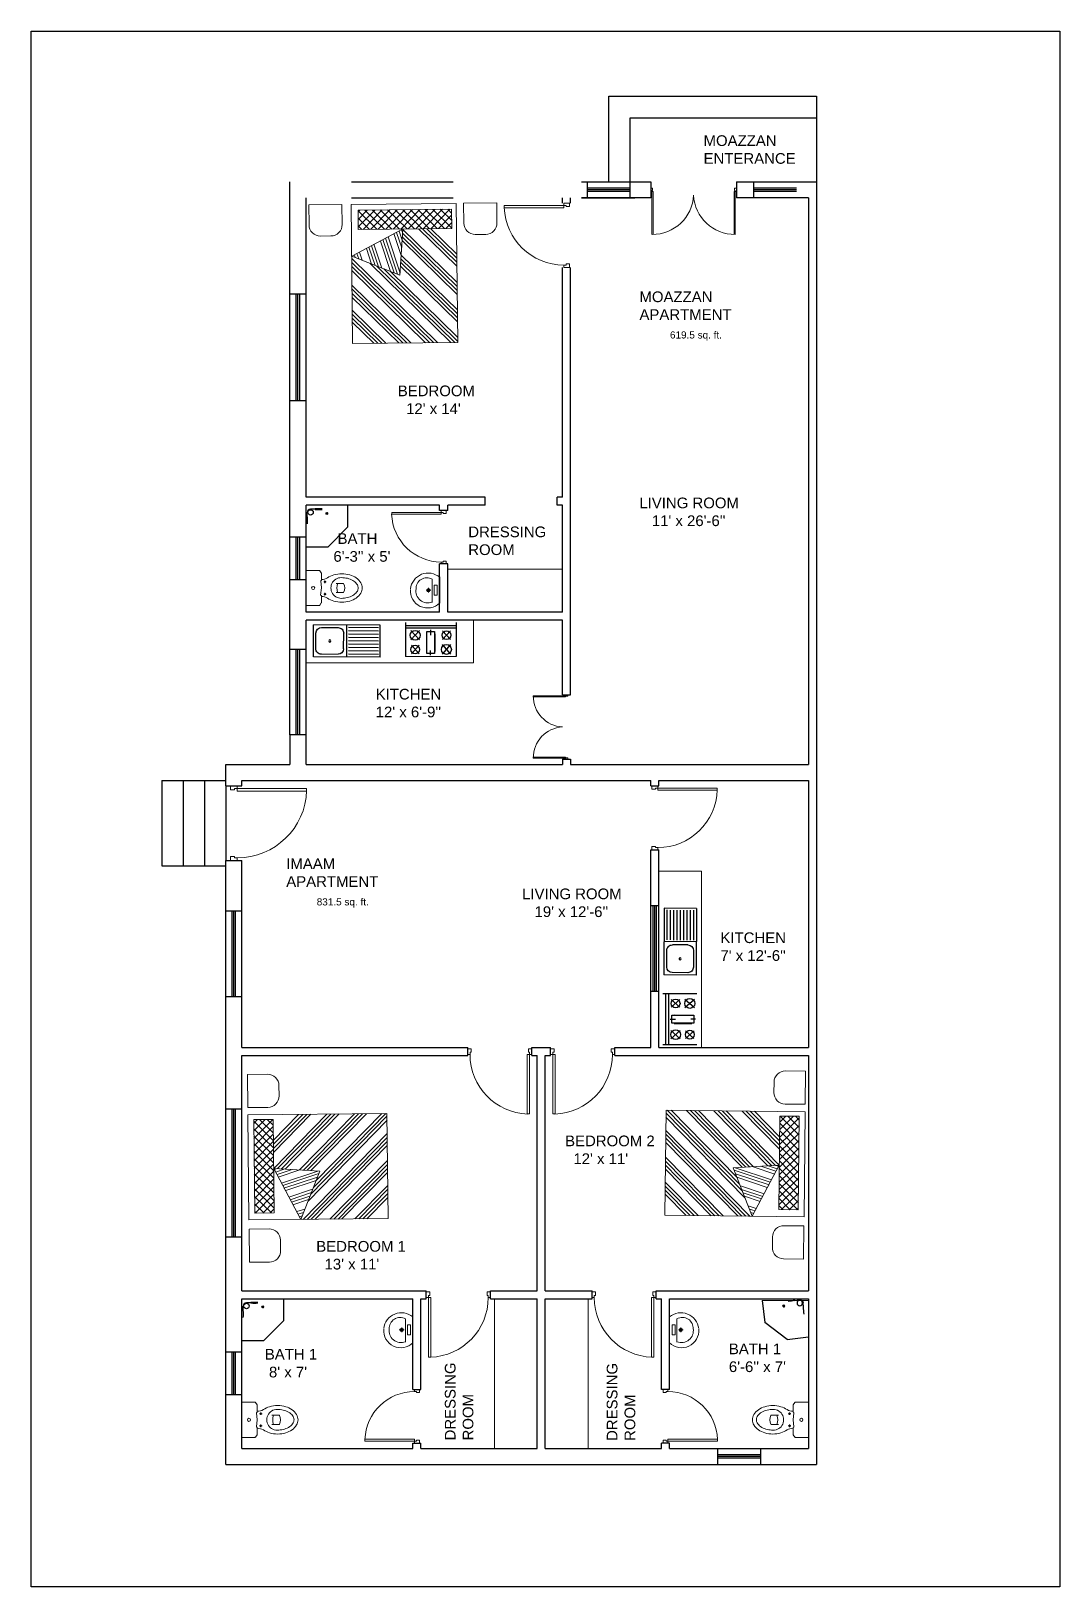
# Model space of a CAD drawing. Header units: inches. Extents: x -6210 to 141093, y -2740 to 21225.
# Drawn here: x 106397 to 106974, y 3768 to 4642 of the extents above; entities that cross this region are included whole.
import ezdxf

# ---------------------------------------------------------------- set-up
doc = ezdxf.new("R2010")
doc.units = ezdxf.units.IN
doc.header["$LTSCALE"] = 100
doc.header["$MEASUREMENT"] = 0
for name, color, linetype in [('1text', 6, 'Continuous'), ('FIXTURES', 251, 'Continuous'), ('furniture', 9, 'Continuous'), ('steps', 9, 'Continuous'), ('walls', 1, 'Continuous'), ('windows', 150, 'Continuous')]:
    doc.layers.add(name, color=color, linetype=linetype)
doc.layers.add('DOOR', color=11, linetype='Continuous', lineweight=5)
doc.layers.add('FURNITUR', color=253, linetype='Continuous', lineweight=18)
doc.layers.add('FLOOR HATCH', color=7, linetype='Continuous', true_color=0xaef86d)
doc.styles.get("Standard").update_dxf_attribs({"font": 'arial.ttf', "height": 4})

msp = doc.modelspace()

# ---------------------------------------------------------------- texts
at = {"layer": '1text', "attachment_point": 1}
for s, width, insert, char_height in [('MOAZZAN \\PENTERANCE', 71.1211089, (106773.88378, 4583.11838), 6), ('MOAZZAN APARTMENT', 71.1211089, (106737.90859, 4495.454), 6), ('619.5 sq. ft.', 71.1211089, (106755.01879, 4473.0392), 4), ("BEDROOM \\P  12' x 14'", 142.3037375, (106602.28932, 4442.64165), 6), ("LIVING ROOM\\P   11' x 26'-6''", 71.1211089, (106737.84619, 4379.73749), 6), ("   BATH \\P  6'-3'' x 5'", 43.8203148, (106561.49873, 4359.72227), 6), ('DRESSING ROOM', 43.8203148, (106641.83237, 4363.49895), 6), ("KITCHEN    12' x 6'-9''", 43.8203148, (106589.88079, 4272.38871), 6), ('IMAAM\\PAPARTMENT', 71.1211089, (106539.69069, 4177.21068), 6), ("LIVING ROOM\\P   19' x 12'-6''", 71.1211089, (106672.03629, 4160.28759), 6), ('831.5 sq. ft.', 71.1211089, (106556.80088, 4154.79588), 4), ("KITCHEN    7' x 12'-6''", 43.8203148, (106783.34289, 4135.66326), 6), ("BEDROOM 2\\P  12' x 11'", 142.3037375, (106696.18298, 4021.61531), 6), ("BEDROOM 1\\P  13' x 11'", 142.3037375, (106556.52636, 3962.43238), 6), ("   BATH 1\\P   6'-6'' x 7'", 43.8203148, (106781.0993, 3904.86063), 6), ("   BATH 1\\P    8' x 7'", 43.8203148, (106520.67829, 3901.84084), 6)]:
    msp.add_mtext_dynamic_manual_height_columns(s, width=width, gutter_width=240, heights=[0], dxfattribs=dict(at, insert=insert, char_height=char_height))
at = {"layer": '1text', "char_height": 6, "attachment_point": 1, "rotation": 90}
for insert in [(106628.69813, 3850.48024), (106719.53696, 3850.18861)]:
    msp.add_mtext_dynamic_manual_height_columns('DRESSING ROOM', width=43.8203148, gutter_width=240, heights=[0], dxfattribs=dict(at, insert=insert))

# ---------------------------------------------------------------- blocks, each defined once
blk = doc.blocks.new('FDSADDFAEREWRWER')
at = {"layer": 'FURNITUR'}
for p, q in [((38131.11, -26479.29), (38132, -26478.04)), ((38139.46, -26477.85), (38132.36, -26477.85)), ((38139.68, -26497.37), (38139.68, -26478.08)), ((38122.79, -26485.17), (38118.71, -26485.17)), ((38129.7, -26484.29), (38128.31, -26484.29)), ((38129.03, -26485.01), (38129.03, -26483.58)), ((38131.03, -26483.27), (38131.03, -26479.55)), ((38131.03, -26487.72), (38131.46, -26483.74)), ((38131.03, -26487.72), (38131.45, -26491.69)), ((38131.37, -26483.56), (38131.12, -26483.42)), ((38122.79, -26490.28), (38118.71, -26490.28)), ((38129.72, -26491.16), (38128.31, -26491.16)), ((38129.03, -26491.9), (38129.03, -26490.49)), ((38131.03, -26495.9), (38131.03, -26492.12)), ((38131.11, -26496.16), (38132, -26497.41)), ((38131.34, -26491.88), (38131.14, -26491.96)), ((38139.46, -26497.6), (38132.36, -26497.6))]:
    blk.add_line(p, q, dxfattribs=at)
at = {"layer": 'FURNITUR', "extrusion": (0, 0, -1)}
for centre, major_axis, start_param, end_param in [((38131.47, -26479.55), (-0.314, 0.314), -0.785398, -0.165149), ((38132.36, -26478.3), (-0.314, -0.314), 1.405648, 2.356194), ((38139.46, -26478.08), (-0.157, -0.157), 2.356194, 3.926991), ((38113.86, -26487.72), (-4.02, 4.02), -0.785398, -0.250471), ((38113.86, -26487.72), (-4.02, -4.02), 0.250471, 0.785398), ((38116.61, -26489.36), (-6.28, 6.28), -0.250471, 0.175324), ((38113.86, -26487.72), (-2.45, -2.45), 0.785398, 1.320326), ((38113.86, -26487.72), (-2.45, 2.45), -1.320326, -0.785398), ((38116.61, -26489.36), (-4.71, 4.71), -0.250471, 0.175324), ((38118.42, -26491.94), (-8.51, 8.51), 0.175324, 0.503558), ((38118.42, -26491.94), (-6.94, -6.94), 1.74612, 2.074355), ((38119.6, -26496.03), (-11.52, 11.52), 0.503558, 0.785398), ((38119.6, -26496.03), (-9.95, -9.95), 2.074355, 2.310238), ((38123.16, -26487.72), (-3.69, -3.69), 0.295539, 1.275258), ((38118.71, -26485.35), (-0.125, -0.125), 1.275258, 2.356194), ((38119.88, -26487.72), (-4.12, 4.12), 0.626699, 4.08569), ((38119.6, -26496.03), (-11.52, -11.52), 2.356194, 2.638034), ((38114.82, -26487.72), (-5.34, -5.34), 3.582609, 4.271372), ((38120.78, -26491.94), (-8.51, 8.51), 1.067238, 1.389176), ((38131.06, -26476.04), (-4.89, -4.89), 5.503466, 6.019803), ((38129.03, -26484.29), (-0.275, 0.275), 3.926991, 7.068583), ((38129.03, -26484.29), (-0.275, 0.275), 0.785398, 3.926991), ((38131.2, -26483.27), (-0.125, 0.125), 4.434999, 5.497787), ((38131.28, -26483.72), (-0.125, -0.125), 2.864203, 4.034681), ((38135.68, -26487.72), (-0.627, 0.627), -0.785398, 2.356194), ((38135.68, -26487.72), (-0.627, -0.627), 3.926991, 7.068583), ((38116.61, -26486.09), (-6.28, 6.28), 4.537065, 4.96286), ((38116.61, -26486.09), (-4.71, 4.71), 4.537065, 4.96286), ((38118.42, -26483.51), (-8.51, 8.51), 4.208831, 4.537065), ((38118.42, -26483.51), (-6.94, -6.94), 5.779627, 6.107861), ((38119.6, -26479.42), (-11.52, -11.52), 5.497787, 5.779627), ((38119.6, -26479.42), (-9.95, 9.95), 3.972947, 4.208831), ((38118.71, -26490.1), (-0.125, 0.125), 3.926991, 5.007928), ((38119.6, -26479.42), (-11.52, 11.52), 3.645151, 3.926991), ((38120.78, -26483.51), (-8.51, -8.51), 4.894009, 5.215947), ((38131.06, -26499.41), (-4.89, 4.89), 0.263382, 0.779719), ((38129.03, -26491.16), (-0.275, 0.275), 3.926991, 7.068583), ((38129.03, -26491.16), (-0.275, 0.275), 0.785398, 3.926991), ((38131.2, -26492.12), (-0.125, 0.125), -0.785398, 0.415559), ((38131.47, -26495.9), (-0.314, 0.314), -1.405648, -0.785398), ((38131.28, -26491.71), (-0.125, -0.125), 3.819301, 5.127948), ((38132.36, -26497.15), (-0.314, 0.314), 3.926991, 4.877538), ((38139.46, -26497.37), (-0.157, -0.157), 3.926991, 5.497787)]:
    blk.add_ellipse(centre, major_axis=major_axis, ratio=1, start_param=start_param, end_param=end_param, dxfattribs=at)
blk = doc.blocks.new('LAV', base_point=(396, 588))
for p, q in [((396.16, 580.62), (396.16, 595.06)), ((400.34, 580.9), (400.34, 593.97)), ((397.56, 584.98), (397.56, 590.7)), ((397.56, 590.7), (399.3, 590.7)), ((399.3, 590.7), (399.3, 584.98)), ((396.16, 580.62), (396.16, 580.62)), ((399.3, 584.98), (397.56, 584.98)), ((400.34, 580.9), (400.34, 580.9))]:
    blk.add_line(p, q)
for centre, radius, start, end in [((402.61, 587.41), 10, 6.35112, 130.15119), ((403.37, 588.72), 6.06, 355.56068, 119.93468), ((402.96, 587.43), 9.62, 225.04094, 4.876), ((402.9, 587.29), 6.63, 247.37131, 10.7334)]:
    blk.add_arc(centre, radius, start, end)
blk = doc.blocks.new('A$C56213ABD')
for points in [[(11.23, 10.06), (8.56, 10.06)], [(9.9, 11.42), (9.9, 8.74)]]:
    blk.add_lwpolyline(points)
for centre, radius in [((9.89, 10.06), 0.938), ((9.9, 10.06), 0.75)]:
    blk.add_circle(centre, radius)
at = {"rotation": 270}
blk.add_blockref('LAV', (10.11, 16.55), dxfattribs=at)
blk = doc.blocks.new('D1')
for points in [[(1.5, 40.85), (1.5, 1.85), (3, 1.85), (3, 40.85)], [(1.5, 0.38), (2.25, 0.38), (2.25, -1.88), (0, -1.88), (0, 1.88), (1.5, 1.88)], [(42, 1.88), (42, -1.88), (39.75, -1.88), (39.75, 0.38), (40.5, 0.38), (40.5, 1.88)]]:
    blk.add_lwpolyline(points, close=True)
blk.add_arc((1.5, 1.88), 39, 0, 88.15019)
blk = doc.blocks.new('D')
at = {"layer": 'DOOR'}
for p, q in [((73476.8, 10997.4), (73476.8, 10955.3)), ((73478, 10955.3), (73478, 10997.4)), ((73557.4, 10955.3), (73557.4, 10997.4)), ((73558.5, 10997.4), (73558.5, 10955.3)), ((73475.7, 10955.4), (73476.8, 10955.4)), ((73475.7, 10952), (73475.7, 10955.4)), ((73477.4, 10952), (73475.7, 10952)), ((73476.8, 10955.4), (73476.8, 10954.2)), ((73476.8, 10955.3), (73478, 10955.3)), ((73476.8, 10954.2), (73477.4, 10954.2)), ((73477.4, 10954.2), (73477.4, 10952)), ((73558.5, 10955.3), (73557.4, 10955.3)), ((73557.9, 10954.2), (73557.9, 10952)), ((73558.5, 10954.2), (73557.9, 10954.2)), ((73557.9, 10952), (73559.7, 10952)), ((73559.7, 10955.4), (73558.5, 10955.4)), ((73558.5, 10955.4), (73558.5, 10954.2)), ((73559.7, 10952), (73559.7, 10955.4))]:
    blk.add_line(p, q, dxfattribs=at)
for centre, start, end in [((73477.4, 10957.1), 2.7057, 90.8209), ((73557.9, 10957.1), 89.1791, 177.2943)]:
    blk.add_arc(centre, 40.3, start, end, dxfattribs=at)
blk = doc.blocks.new('*X11')
at = {"color": 0}
for p, q in [((668.9, 1093.1), (682.2, 1106.5)), ((668.9, 1098.5), (676.9, 1106.5)), ((668.9, 1103.8), (671.6, 1106.5)), ((678.4, 1092.9), (668.9, 1102.4)), ((683.7, 1092.9), (670.1, 1106.5)), ((674, 1092.9), (687.5, 1106.5)), ((689, 1092.9), (675.4, 1106.5)), ((679.3, 1092.9), (692.8, 1106.5)), ((694.3, 1092.9), (680.7, 1106.5)), ((684.6, 1092.9), (698.1, 1106.5)), ((699.6, 1092.9), (686, 1106.5)), ((689.9, 1092.9), (703.4, 1106.5)), ((704.9, 1092.9), (691.3, 1106.5)), ((695.2, 1092.9), (708.7, 1106.5)), ((710.2, 1092.9), (696.6, 1106.5)), ((700.5, 1092.9), (714.1, 1106.5)), ((715.5, 1092.9), (701.9, 1106.5)), ((705.8, 1092.9), (719.4, 1106.5)), ((720.8, 1092.9), (707.2, 1106.5)), ((711.1, 1092.9), (724.7, 1106.5)), ((726.1, 1092.9), (712.5, 1106.5)), ((716.4, 1092.9), (730, 1106.5)), ((731.4, 1092.9), (717.8, 1106.5)), ((721.7, 1092.9), (734.9, 1106.1)), ((734.9, 1094.7), (723.1, 1106.5)), ((727, 1092.9), (734.9, 1100.8)), ((734.9, 1100), (728.4, 1106.5)), ((734.9, 1105.3), (733.7, 1106.5)), ((673.1, 1092.9), (668.9, 1097.1)), ((732.3, 1092.9), (734.9, 1095.5))]:
    blk.add_line(p, q, dxfattribs=at)
blk = doc.blocks.new('BED')
for p, q in [((-30, -4.1), (36, -4.1)), ((-30, -17.7), (-30, -4.1)), ((36, -4.1), (36, -17.7)), ((-33.3, -44.3), (-6.6, -17.7)), ((-33.3, -38.7), (-12.3, -17.7)), ((-33.3, -41.5), (-9.4, -17.7)), ((-33.3, -35.8), (-15.1, -17.7)), ((-33.3, -55.8), (4.9, -17.7)), ((-33.3, -58.6), (4.8, -20.6)), ((36, -17.7), (-30, -17.7)), ((6.9, -50.3), (4.6, -17.8)), ((4.7, -17.9), (40.8, -36.5)), ((5.4, -18.3), (4.8, -20.2)), ((7.2, -19.2), (5.1, -25.6)), ((9, -20.1), (5.5, -30.9)), ((10.9, -20.8), (5.9, -36.3)), ((-33.3, -61.4), (5, -23.2)), ((-33.3, -64.3), (5.2, -25.9)), ((15, -23.2), (6.8, -48.8)), ((16.8, -24.1), (8.6, -49.6)), ((18.7, -24.9), (11, -48.6)), ((20.4, -26.2), (13.5, -47.6)), ((25, -28.3), (19.6, -45.1)), ((26.8, -29.3), (22, -44.2)), ((28.6, -30.2), (24.4, -43.2)), ((30.4, -31.1), (26.8, -42.2)), ((-33.3, -75.2), (5.9, -36.1)), ((-33.3, -78), (6.1, -38.7)), ((-33.3, -80.9), (6.2, -41.4)), ((-31.3, -98.1), (23.1, -43.7)), ((-28.5, -98.1), (27.9, -41.8)), ((-19.1, -98.1), (40.8, -38.2)), ((-16.3, -98.1), (40.8, -41)), ((-13.5, -98.1), (40.8, -43.9)), ((40.8, -36.5), (6.9, -50.3)), ((35.3, -33.7), (33.5, -39.5)), ((37.1, -34.6), (35.9, -38.5)), ((38.9, -35.5), (38.3, -37.5)), ((-33.3, -83.7), (6.4, -44)), ((-33.3, -97.2), (18.3, -45.7)), ((-33.3, -94.4), (13.5, -47.6)), ((-10.6, -98.1), (40.8, -46.7)), ((-0.2, -98.1), (40.8, -57.1)), ((2.6, -98.1), (40.8, -59.9)), ((5.5, -98.1), (40.8, -62.8)), ((8.3, -98.1), (40.8, -65.6)), ((17.4, -98.1), (40.8, -74.7)), ((20.2, -98.1), (40.8, -77.5)), ((23.1, -98.1), (40.8, -80.4)), ((25.9, -98.1), (40.8, -83.2))]:
    blk.add_line(p, q)
for points in [[(-61.9, -14.1), (-61.9, 0), (-38.5, 0), (-38.5, -14.1, -0.414214), (-46.5, -22.1), (-53.9, -22.1, -0.414214)], [(47.3, -14.1), (47.3, 0), (70.7, 0), (70.7, -14.1, -0.414214), (62.7, -22.1), (55.3, -22.1, -0.414214)]]:
    blk.add_lwpolyline(points, format="xyb", close=True)
blk.add_lwpolyline([(-33.3, -98.1), (-33.3, 0), (40.8, 0), (40.8, -98.1)], close=True)
blk.add_blockref('*X11', (-698.9, -1110.6))
blk = doc.blocks.new('f')
at = {"layer": 'FIXTURES'}
for p, q in [((3718.8, 2061), (3718.8, 2080.5)), ((3746.2, 2079.7), (3746.2, 2079.3)), ((3746.2, 2079.5), (3750.2, 2079.5)), ((3753, 2072.4), (3753.4, 2072.4)), ((3753.2, 2072.4), (3753.2, 2076.5)), ((3718.8, 2061), (3736.8, 2043)), ((3750.3, 2060.9), (3748.5, 2062.7)), ((3750.3, 2062.7), (3748.5, 2060.9)), ((3756.8, 2043), (3736.8, 2043))]:
    blk.add_line(p, q, dxfattribs=at)
for centre, radius in [((3750.3, 2076.5), 2.45), ((3749.4, 2061.8), 0.675)]:
    blk.add_circle(centre, radius, dxfattribs=at)
for centre, radius, start, end in [((3743, 2115.6), 36.4, 265.0668, 274.9332), ((3750.2, 2076.5), 3.03, 0, 90), ((3789.3, 2069.3), 36.4, 175.0668, 184.9332), ((3717.1, 2069.3), 36.4, 355.0668, 4.9332)]:
    blk.add_arc(centre, radius, start, end, dxfattribs=at)
blk = doc.blocks.new('COOKR2')
at = {"layer": 'furniture'}
for p, q in [((12.7, 54), (36.7, 54)), ((14.7, 18), (14.7, 54)), ((16.7, 54), (16.7, 18)), ((18.6, 44.3), (24.7, 49.8)), ((18.6, 49.8), (24.7, 44.3)), ((28.3, 44), (35, 50)), ((28.3, 50), (35, 44)), ((17.8, 35.8), (21.7, 35.8)), ((20.7, 38.8), (33.1, 38.8)), ((35.7, 35.8), (32.5, 35.8)), ((18.3, 27.9), (25, 21.9)), ((18.3, 21.9), (25, 27.9)), ((20.7, 32.8), (33.1, 32.8)), ((28.6, 27.7), (34.7, 22.2)), ((28.6, 22.2), (34.7, 27.7)), ((12.7, 18), (36.7, 18))]:
    blk.add_line(p, q, dxfattribs=at)
blk.add_lwpolyline([(19.1, 38.6), (34.5, 38.6), (34.5, 33.1), (19.1, 33.1)], close=True, dxfattribs=at)
for centre, radius in [((21.7, 47), 3.08), ((31.7, 47), 3.49), ((21.7, 24.9), 3.49), ((31.7, 24.9), 3.08)]:
    blk.add_circle(centre, radius, dxfattribs=at)
blk = doc.blocks.new('sink')
at = {"layer": 'furniture'}
for p, q in [((72792.84, 10161.05), (72819.81, 10165.76)), ((72793.7, 10160.09), (72805.84, 10162.21)), ((72808.6, 10150.34), (72806.32, 10163.4)), ((72816.82, 10164.08), (72810.08, 10162.9)), ((72820.56, 10155.9), (72819.46, 10162.22)), ((72822.09, 10152.69), (72819.81, 10165.76)), ((72795.12, 10147.99), (72792.84, 10161.05)), ((72793.94, 10158.74), (72806.07, 10160.86)), ((72794.17, 10157.4), (72806.31, 10159.51)), ((72794.41, 10156.05), (72806.54, 10158.16)), ((72794.64, 10154.7), (72806.78, 10156.82)), ((72794.88, 10153.35), (72807.01, 10155.47)), ((72809.32, 10153.94), (72808.22, 10160.26)), ((72795.11, 10152), (72807.25, 10154.12)), ((72795.12, 10147.99), (72822.09, 10152.69)), ((72795.35, 10150.65), (72807.48, 10152.77)), ((72795.58, 10149.31), (72807.72, 10151.42)), ((72811.96, 10152.08), (72818.7, 10153.26))]:
    blk.add_line(p, q, dxfattribs=at)
blk.add_circle((72814.39, 10158.08), 0.446, dxfattribs=at)
for centre, start, end in [((72810.47, 10160.65), 99.89527, 189.89527), ((72817.21, 10161.83), 9.89527, 99.89527), ((72818.31, 10155.51), 279.89527, 9.89527), ((72811.57, 10154.33), 189.89527, 279.89527)]:
    blk.add_arc(centre, 2.28, start, end, dxfattribs=at)

# ---------------------------------------------------------------- linework, layer by layer
at = {"layer": 'FLOOR HATCH'}
msp.add_lwpolyline([(106396.52591, 3768.26192), (106396.52591, 4641.59034), (106973.82776, 4641.59034), (106973.82776, 3768.26192)], close=True, dxfattribs=at)
at = {"layer": 'FURNITUR'}
for p, q in [((106550.78631, 4375.48195), (106574.10457, 4375.49295)), ((106550.78631, 4375.48195), (106550.87092, 4351.88763)), ((106550.79, 4338.6983), (106550.78631, 4319.35867)), ((106694.78631, 4339.48195), (106630.28631, 4339.48195)), ((106550.78631, 4286.98195), (106550.78631, 4310.98195)), ((106550.78631, 4310.98195), (106644.74861, 4310.98195)), ((106644.74861, 4310.98195), (106644.74861, 4286.98195)), ((106606.55417, 4290.54476), (106635.11976, 4290.54476)), ((106644.74861, 4286.98195), (106550.78631, 4286.98195)), ((106748.78631, 4170.07727), (106772.78631, 4170.07727)), ((106748.78631, 4170.07727), (106748.78631, 4070.98195)), ((106772.78631, 4070.98195), (106772.78631, 4170.07727)), ((106748.78631, 4070.98195), (106772.78631, 4070.98195)), ((106656.53631, 3845.98195), (106656.53631, 3929.98195)), ((106709.03631, 3845.98195), (106709.03631, 3929.98195)), ((106806.77029, 3929.07872), (106832.78631, 3929.07872)), ((106832.78631, 3929.07872), (106832.72953, 3908.50857)), ((106514.78783, 3871.73311), (106514.78783, 3852.18605))]:
    msp.add_line(p, q, dxfattribs=at)
at = {"layer": 'steps'}
for p, q in [((106720.70251, 4556.98195), (106720.70251, 4604.98195)), ((106720.70251, 4604.98195), (106837.28631, 4604.98195)), ((106837.28631, 4604.98195), (106837.28631, 4556.98195)), ((106732.70251, 4556.98195), (106732.70251, 4592.98195)), ((106732.70251, 4592.98195), (106837.28631, 4592.98195)), ((106469.78631, 4220.98195), (106469.78631, 4172.98195)), ((106469.78631, 4220.98195), (106505.78631, 4220.98195)), ((106481.78631, 4220.98195), (106481.78631, 4172.98195)), ((106493.78631, 4220.98195), (106493.78631, 4172.98195)), ((106505.78631, 4217.98195), (106505.78631, 4175.98195)), ((106469.78631, 4172.98195), (106505.78631, 4172.98195))]:
    msp.add_line(p, q, dxfattribs=at)
at = {"layer": 'walls'}
for p, q in [((106541.78631, 4246.48195), (106541.78631, 4556.98195)), ((106576.28631, 4556.98195), (106633.28631, 4556.98195)), ((106705.28631, 4556.98195), (106744.28631, 4556.98195)), ((106708.70251, 4547.98195), (106708.70251, 4556.98195)), ((106732.70251, 4547.98195), (106732.70251, 4556.98195)), ((106744.28631, 4556.98195), (106744.28631, 4547.98195)), ((106792.28631, 4556.98195), (106837.28631, 4556.98195)), ((106792.28631, 4556.98195), (106792.28631, 4547.98195)), ((106801.99454, 4547.98195), (106801.99454, 4556.98195)), ((106837.28631, 4556.98195), (106837.28631, 3836.98195)), ((106550.78631, 4379.98195), (106550.78631, 4547.98195)), ((106576.28631, 4547.98195), (106633.28631, 4547.98195)), ((106603.28631, 4547.98195), (106633.28631, 4547.98195)), ((106694.78631, 4544.98195), (106694.78631, 4547.98195)), ((106699.28631, 4544.98195), (106699.28631, 4547.98195)), ((106744.28631, 4547.98195), (106705.28631, 4547.98195)), ((106705.28631, 4547.98195), (106735.28631, 4547.98195)), ((106832.78631, 4547.98195), (106792.28631, 4547.98195)), ((106832.78631, 4547.98195), (106832.78631, 4229.98195)), ((106694.78631, 4379.98195), (106694.78631, 4508.98195)), ((106699.28631, 4268.98195), (106699.28631, 4508.98195)), ((106550.78631, 4493.98195), (106541.78631, 4493.98195)), ((106550.78631, 4433.98195), (106541.78631, 4433.98195)), ((106651.28631, 4379.98195), (106550.78631, 4379.98195)), ((106550.78631, 4315.48195), (106550.78631, 4375.48195)), ((106625.78631, 4375.48195), (106550.78631, 4375.48195)), ((106625.78631, 4372.48195), (106625.78631, 4375.48195)), ((106630.28631, 4372.48195), (106630.28631, 4375.48195)), ((106651.28631, 4375.48195), (106630.28631, 4375.48195)), ((106651.28631, 4375.48195), (106651.28631, 4379.98195)), ((106691.78631, 4375.48195), (106691.78631, 4379.98195)), ((106694.78631, 4379.98195), (106691.78631, 4379.98195)), ((106694.78631, 4375.48195), (106691.78631, 4375.48195)), ((106694.78631, 4315.48195), (106694.78631, 4375.48195)), ((106630.28631, 4372.48195), (106625.78631, 4372.48195)), ((106550.78631, 4357.48195), (106541.78631, 4357.48195)), ((106625.78631, 4315.48195), (106625.78631, 4342.48195)), ((106630.28631, 4342.48195), (106625.78631, 4342.48195)), ((106630.28631, 4315.48195), (106630.28631, 4342.48195)), ((106550.78631, 4333.48195), (106541.78631, 4333.48195)), ((106625.78631, 4315.48195), (106550.78631, 4315.48195)), ((106694.78631, 4315.48195), (106630.28631, 4315.48195)), ((106550.78631, 4229.98195), (106550.78631, 4310.98195)), ((106694.78631, 4310.98195), (106550.78631, 4310.98195)), ((106694.78631, 4268.98195), (106694.78631, 4310.98195)), ((106550.78631, 4229.98195), (106550.78631, 4303.48195)), ((106550.78631, 4294.48195), (106541.78631, 4294.48195)), ((106694.78631, 4268.98195), (106699.28631, 4268.98195)), ((106550.78631, 4246.48195), (106541.78631, 4246.48195)), ((106541.78631, 4246.48195), (106541.78631, 4229.98195)), ((106505.78631, 4217.98195), (106505.78631, 4229.98195)), ((106505.78631, 4229.98195), (106541.78631, 4229.98195)), ((106550.78631, 4229.98195), (106559.78631, 4229.98195)), ((106559.78631, 4229.98195), (106658.78556, 4229.98195)), ((106658.78556, 4229.98195), (106694.78556, 4229.98195)), ((106694.78556, 4232.98195), (106699.28556, 4232.98195)), ((106694.78556, 4232.98195), (106694.78556, 4229.98195)), ((106699.28556, 4232.98195), (106699.28556, 4229.98195)), ((106699.28556, 4229.98195), (106832.78631, 4229.98195)), ((106514.78631, 4217.98195), (106514.78631, 4220.98195)), ((106514.78631, 4220.98195), (106744.28631, 4220.98195)), ((106748.78631, 4220.98195), (106832.78631, 4220.98195)), ((106832.78631, 4220.98195), (106832.78631, 4070.98195)), ((106505.78631, 4217.98195), (106514.78631, 4217.98195)), ((106744.28631, 4217.98195), (106748.78631, 4217.98195)), ((106505.78631, 3836.98195), (106505.78631, 4175.98195)), ((106505.78631, 4175.98195), (106514.78631, 4175.98195)), ((106514.78631, 4070.98195), (106514.78631, 4175.98195)), ((106744.28631, 4181.98195), (106748.78631, 4181.98195)), ((106748.78631, 4150.48195), (106744.28631, 4150.48195)), ((106514.78631, 4147.48195), (106505.78631, 4147.48195)), ((106514.78631, 4099.48195), (106505.78631, 4099.48195)), ((106748.78631, 4102.48195), (106744.28631, 4102.48195)), ((106514.78631, 4070.98195), (106641.53631, 4070.98195)), ((106641.53631, 4066.48195), (106641.53631, 4070.98195)), ((106677.53631, 4070.98195), (106688.03631, 4070.98195)), ((106677.53631, 4066.48195), (106677.53631, 4070.98195)), ((106688.03631, 4066.48195), (106688.03631, 4070.98195)), ((106724.03631, 4070.98195), (106744.28631, 4070.98195)), ((106724.03631, 4066.48195), (106724.03631, 4070.98195)), ((106748.78631, 4070.98195), (106832.78631, 4070.98195)), ((106514.78631, 3934.48195), (106514.78631, 4066.48195)), ((106514.78631, 4066.48195), (106641.53631, 4066.48195)), ((106677.53631, 4066.48195), (106680.53631, 4066.48195)), ((106680.53631, 3934.48195), (106680.53631, 4066.48195)), ((106685.03631, 4066.48195), (106688.03631, 4066.48195)), ((106685.03631, 3934.48195), (106685.03631, 4066.48195)), ((106724.03631, 4066.48195), (106832.78631, 4066.48195)), ((106832.78631, 4066.48195), (106832.78631, 3934.48195)), ((106514.78631, 4036.48195), (106505.78631, 4036.48195)), ((106514.78631, 3964.48195), (106505.78631, 3964.48195)), ((106514.78631, 3934.48195), (106618.28631, 3934.48195)), ((106514.78631, 3845.98195), (106514.78631, 3929.98195)), ((106514.78631, 3929.98195), (106610.78631, 3929.98195)), ((106610.78631, 3878.98195), (106610.78631, 3929.98195)), ((106615.28631, 3878.98195), (106615.28631, 3929.98195)), ((106615.28631, 3929.98195), (106618.28631, 3929.98195)), ((106618.28631, 3929.98195), (106618.28631, 3934.48195)), ((106654.28631, 3929.98195), (106654.28631, 3934.48195)), ((106654.28631, 3934.48195), (106680.53631, 3934.48195)), ((106654.28631, 3929.98195), (106680.53631, 3929.98195)), ((106680.53631, 3845.98195), (106680.53631, 3929.98195)), ((106685.03631, 3934.48195), (106711.28631, 3934.48195)), ((106685.03631, 3929.98195), (106711.28631, 3929.98195)), ((106685.03631, 3845.98195), (106685.03631, 3929.98195)), ((106711.28631, 3929.98195), (106711.28631, 3934.48195)), ((106747.28631, 3934.48195), (106832.78631, 3934.48195)), ((106747.28631, 3929.98195), (106747.28631, 3934.48195)), ((106747.28631, 3929.98195), (106750.28631, 3929.98195)), ((106750.28631, 3878.98195), (106750.28631, 3929.98195)), ((106754.78631, 3929.98195), (106832.78631, 3929.98195)), ((106754.78631, 3878.98195), (106754.78631, 3929.98195)), ((106832.78631, 3929.98195), (106832.78631, 3845.98195)), ((106514.78631, 3899.98195), (106505.78631, 3899.98195)), ((106610.78631, 3878.98195), (106615.28631, 3878.98195)), ((106754.78631, 3878.98195), (106750.28631, 3878.98195)), ((106514.78631, 3875.98195), (106505.78631, 3875.98195)), ((106514.78631, 3845.98195), (106517.78631, 3845.98195)), ((106514.78631, 3845.98195), (106610.78631, 3845.98195)), ((106610.78631, 3845.98195), (106610.78631, 3848.98195)), ((106610.78631, 3848.98195), (106615.28631, 3848.98195)), ((106615.28631, 3845.98195), (106615.28631, 3848.98195)), ((106615.28631, 3845.98195), (106680.53631, 3845.98195)), ((106685.03631, 3845.98195), (106734.76371, 3845.98195)), ((106734.76371, 3845.98195), (106750.28631, 3845.98195)), ((106750.28631, 3845.98195), (106750.28631, 3848.98195)), ((106754.78631, 3848.98195), (106750.28631, 3848.98195)), ((106754.78631, 3845.98195), (106754.78631, 3848.98195)), ((106754.78631, 3845.98195), (106832.78631, 3845.98195)), ((106781.78631, 3845.98195), (106781.78631, 3836.98195)), ((106805.78631, 3845.98195), (106805.78631, 3836.98195)), ((106505.78631, 3836.98195), (106832.78631, 3836.98195)), ((106514.78631, 3836.98195), (106517.78631, 3836.98195)), ((106514.78631, 3836.98195), (106606.28631, 3836.98195)), ((106514.78631, 3836.98195), (106517.78631, 3836.98195)), ((106514.78631, 3836.98195), (106660.28631, 3836.98195)), ((106514.78631, 3836.98195), (106517.78631, 3836.98195)), ((106664.78631, 3836.98195), (106682.78631, 3836.98195)), ((106664.78631, 3836.98195), (106734.76371, 3836.98195)), ((106734.76371, 3836.98195), (106837.28631, 3836.98195))]:
    msp.add_line(p, q, dxfattribs=at)
at = {"layer": 'walls', "color": 1}
for p, q in [((106744.28631, 4217.98195), (106744.28631, 4220.98195)), ((106748.78631, 4217.98195), (106748.78631, 4220.98195)), ((106744.28631, 4070.98195), (106744.28631, 4181.98195)), ((106748.78631, 4070.98195), (106748.78631, 4181.98195))]:
    msp.add_line(p, q, dxfattribs=at)
at = {"layer": 'windows'}
for p, q in [((106732.70251, 4553.48195), (106708.70251, 4553.48195)), ((106732.70251, 4552.48195), (106708.70251, 4552.48195)), ((106732.70251, 4551.48195), (106708.70251, 4551.48195)), ((106825.99454, 4553.48195), (106801.99454, 4553.48195)), ((106825.99454, 4552.48195), (106801.99454, 4552.48195)), ((106825.99454, 4551.48195), (106801.99454, 4551.48195)), ((106545.28631, 4433.98195), (106545.28631, 4493.98195)), ((106546.28631, 4433.98195), (106546.28631, 4493.98195)), ((106547.28631, 4433.98195), (106547.28631, 4493.98195)), ((106545.28631, 4333.48195), (106545.28631, 4357.48195)), ((106546.28631, 4333.48195), (106546.28631, 4357.48195)), ((106547.28631, 4333.48195), (106547.28631, 4357.48195)), ((106545.28631, 4246.48195), (106545.28631, 4294.48195)), ((106546.28631, 4246.48195), (106546.28631, 4294.48195)), ((106547.28631, 4246.48195), (106547.28631, 4294.48195)), ((106745.53631, 4102.48195), (106745.53631, 4150.48195)), ((106746.53631, 4102.48195), (106746.53631, 4150.48195)), ((106747.53631, 4102.48195), (106747.53631, 4150.48195)), ((106509.28631, 4099.48195), (106509.28631, 4147.48195)), ((106510.28631, 4099.48195), (106510.28631, 4147.48195)), ((106511.28631, 4099.48195), (106511.28631, 4147.48195)), ((106509.28631, 3964.48195), (106509.28631, 4036.48195)), ((106510.28631, 3964.48195), (106510.28631, 4036.48195)), ((106511.28631, 3964.48195), (106511.28631, 4036.48195)), ((106509.28631, 3875.98195), (106509.28631, 3899.98195)), ((106510.28631, 3875.98195), (106510.28631, 3899.98195)), ((106511.28631, 3875.98195), (106511.28631, 3899.98195)), ((106805.78631, 3842.48195), (106781.78631, 3842.48195)), ((106805.78631, 3841.48195), (106781.78631, 3841.48195)), ((106805.78631, 3840.48195), (106781.78631, 3840.48195))]:
    msp.add_line(p, q, dxfattribs=at)

# ---------------------------------------------------------------- block references
at = {"layer": 'DOOR', "extrusion": (1e-16, 1.76242e-30, -1), "rotation": 269.9999999999989}
for p, xscale, yscale, zscale in [((-106697.03631, 4544.98195), 0.8571428571428483, 0.8571428571428483, 0.8571428571428483), ((-106628.03631, 4372.48195), 0.7143485800745827, 0.7143485800745827, 0.7143485800745827)]:
    msp.add_blockref('D1', p, dxfattribs=dict(at, xscale=xscale, yscale=yscale, zscale=zscale))
at = {"layer": 'DOOR', "extrusion": (-1e-16, -1.75308e-30, -1), "xscale": -1, "rotation": 89.99999999999895}
msp.add_blockref('D1', (-106510.28631, 4217.98195), dxfattribs=at)
at = {"layer": 'DOOR', "extrusion": (-1e-16, -1.75308e-30, -1), "xscale": -0.8571428571429004, "yscale": 0.8571428571429004, "zscale": 0.8571428571429005, "rotation": 89.99999999999895}
msp.add_blockref('D1', (-106746.53631, 4217.98195), dxfattribs=at)
at = {"layer": 'DOOR', "extrusion": (-1.75924e-30, 1e-16, -1), "xscale": -0.8571428571428569, "yscale": 0.8571428571428573, "zscale": 0.8571428571428571, "rotation": 180}
for p in [(-106677.53631, 4068.73195), (-106747.28631, 3932.23195)]:
    msp.add_blockref('D1', p, dxfattribs=at)
at = {"layer": 'DOOR', "extrusion": (-1.79622e-30, 1e-16, -1), "xscale": 0.8571428571428573, "yscale": 0.8571428571428573, "zscale": 0.8571428571428573, "rotation": 179.9999999999989}
for p in [(-106688.03631, 4068.73195), (-106618.28631, 3932.23195)]:
    msp.add_blockref('D1', p, dxfattribs=at)
at = {"layer": 'DOOR', "extrusion": (1e-16, 1.78697e-30, -1), "xscale": -0.7143485800745827, "yscale": 0.7143485800745828, "zscale": 0.7143485800745827, "rotation": 269.999999999999}
msp.add_blockref('D1', (-106613.03631, 3848.98195), dxfattribs=at)
at = {"layer": 'DOOR', "extrusion": (-1e-16, -1.76242e-30, -1), "xscale": 0.7143485800745827, "yscale": 0.7143485800745827, "zscale": 0.7143485800745827, "rotation": 89.99999999999895}
msp.add_blockref('D1', (-106752.53631, 3848.98195), dxfattribs=at)
at = {"layer": 'FURNITUR'}
for name, p, xscale, yscale, zscale, rotation in [('BED', (106608.58615, 4544.63421), -0.7955268752453348, 0.7955268752453349, 0.7955268752453349, 0.5998985063928952), ('f', (107840.11837, 2047.46201), 0.619677275441666, 0.619677275441666, 0.619677275441666, 90.00000000000091), ('sink', (206924.69243, 7159.99684), -1.36564160233326, 1.36564160233326, 1.36564160233326, 9.57461783494094), ('COOKR2', (106592.28283, 4319.64923), 0.7934886658016141, 0.7934886658016141, 0.7934886658016141, 270.0000000000294), ('sink', (103899.98354, 104481.40029), -1.36564160233326, 1.36564160233326, 1.36564160233326, 99.57461783490888), ('COOKR2', (106740.95648, 4058.52088), 0.7934886658016139, 0.7934886658016139, 0.7934886658016139, 359.9450146056021), ('BED', (106518.44878, 4006.69194), -0.7955268752453349, 0.7955268752453349, 0.7955268752453349, 90.59989850639282), ('BED', (106830.5798, 4008.52754), 0.795526875245335, 0.795526875245335, 0.795526875245335, 269.400101493609), ('f', (107804.11837, 1601.96201), 0.619677275441666, 0.619677275441666, 0.619677275441666, 90.00000000000091), ('f', (105836.54435, 1463.07374), -0.6196772754416662, 0.6196772754416661, 0.6196772754416661, 277.0612486278169)]:
    msp.add_blockref(name, p, dxfattribs=dict(at, xscale=xscale, yscale=yscale, zscale=zscale, rotation=rotation))
for name, p, rotation in [('FDSADDFAEREWRWER', (144690.4634, -22158.71634), 180.0000000000009), ('A$C56213ABD', (106771.16985, 3902.61536), 90.000000000001), ('FDSADDFAEREWRWER', (144654.4634, -22625.66713), 180.0000000000009)]:
    msp.add_blockref(name, p, dxfattribs=dict(at, rotation=rotation))
at = {"layer": 'FURNITUR', "xscale": -1}
for name, p, rotation in [('A$C56213ABD', (106609.40276, 4317.85102), 270.000000000001), ('A$C56213ABD', (106594.40276, 3902.61536), 270.000000000001), ('FDSADDFAEREWRWER', (68693.10921, -22625.66713), 180)]:
    msp.add_blockref(name, p, dxfattribs=dict(at, rotation=rotation))
at = {"layer": 'walls'}
for p, xscale, yscale, zscale, rotation in [((64758.18873, 10811.72263), -0.5714285713706709, 0.571428571370671, 0.5714285713706709, 180), ((111391.46607, 35758.55513), -0.4285714285281766, 0.4285714285281765, 0.4285714285281765, 90.00000000000087)]:
    msp.add_blockref('D', p, dxfattribs=dict(at, xscale=xscale, yscale=yscale, zscale=zscale, rotation=rotation))

msp.set_redraw_order([(e.dxf.handle, doc.entitydb.next_handle()) for e in msp.query("TEXT MTEXT ATTDEF DIMENSION ARC_DIMENSION")])  # texts and dimensions are drawn at this point

doc.saveas('drawing.dxf')
